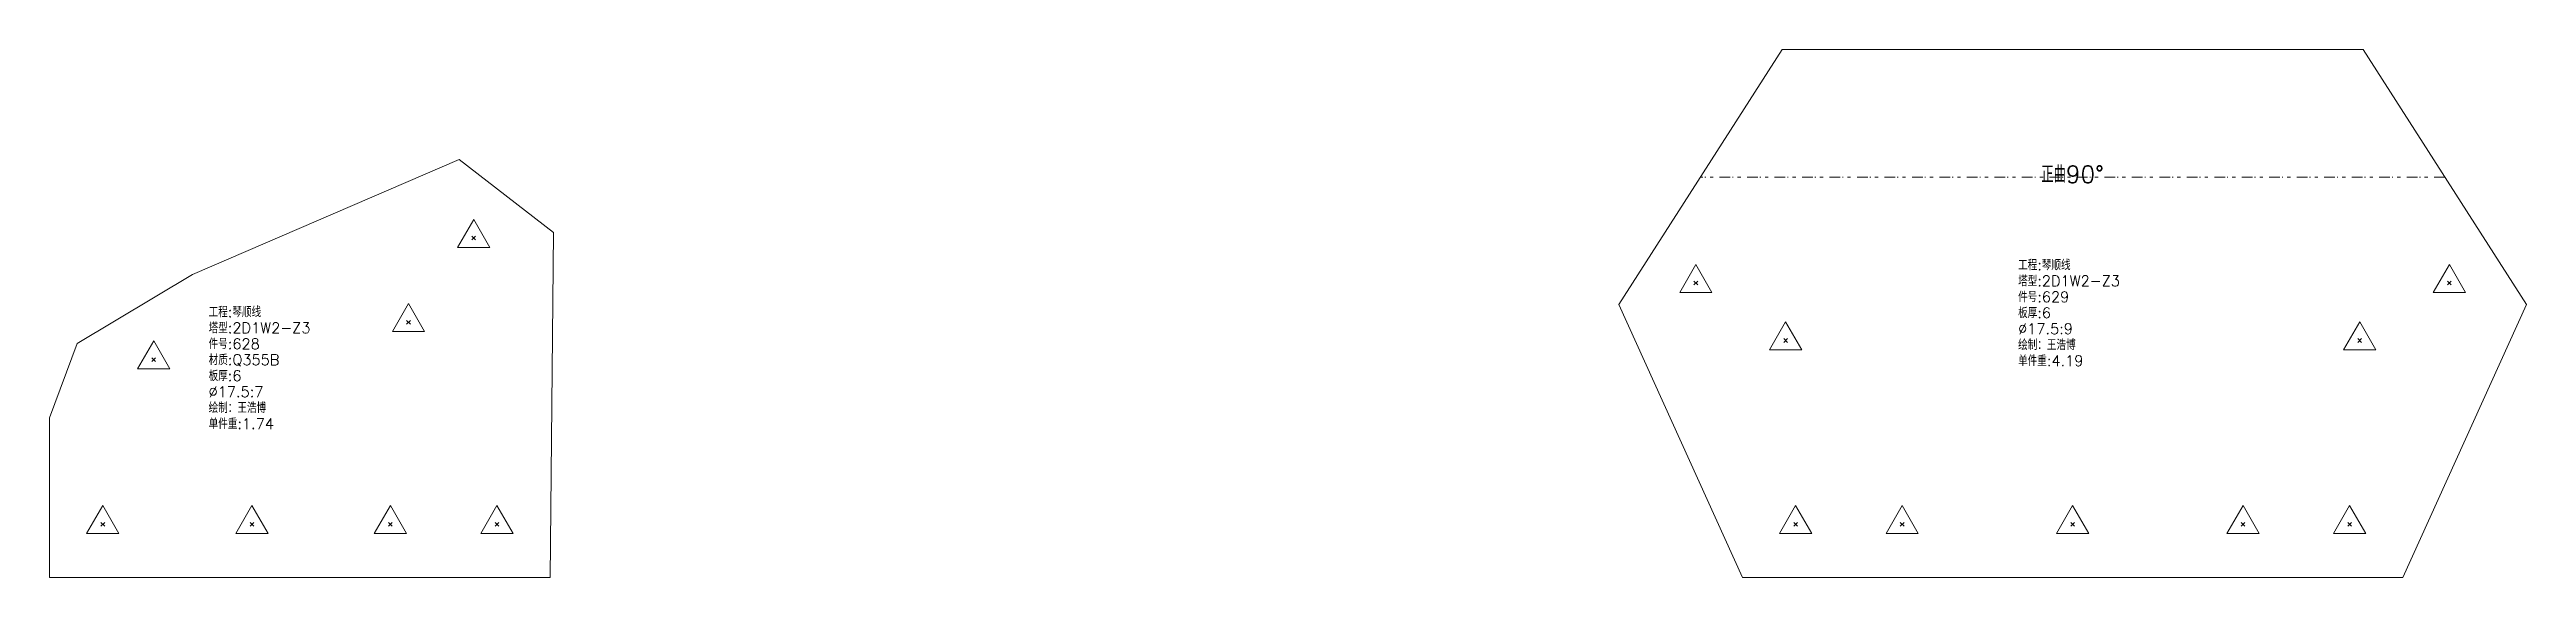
# Model space of a CAD drawing. Extents: x -580 to 8755, y 0 to 14723.
# Drawn here: x 0 to 1163, y 6042 to 6290 of the extents above; entities that cross this region are included whole.
import ezdxf
from ezdxf.enums import TextEntityAlignment as Align

# ---------------------------------------------------------------- set-up
doc = ezdxf.new("R2010")
doc.units = 0
doc.header["$MEASUREMENT"] = 0
doc.linetypes.add('自定义线型', pattern=[12.9, 5, -3, 1.5, -2, 0.4, -1])
doc.layers.add('1', color=7, linetype='CONTINUOUS', lineweight=25)
doc.styles.get("Standard").update_dxf_attribs({"font": 'simplex.shx', "width": 0.7, "height": 3, "bigfont": 'gbhzfs.shx'})

msp = doc.modelspace()

# ---------------------------------------------------------------- texts
at = {"layer": '1', "color": 7, "linetype": 'Continuous', "lineweight": 13}
msp.add_text('正曲90%%d', height=8, dxfattribs=at).set_placement((949.53556, 6225.35286), align=Align.BOTTOM_CENTER)
at = {"layer": '1', "color": 7, "linetype": 'Continuous', "lineweight": 18}
for s, p in [('工程:琴顺线', (923.93982, 6185.20262)), ('件号:629', (923.93982, 6170.20262)), ('塔型:2D1W2-Z3', (923.93982, 6177.70262)), ('塔型:2D1W2-Z3', (74.66924, 6155.64694)), ('工程:琴顺线', (74.66924, 6163.14694)), ('板厚:6', (923.93982, 6162.70262)), ('%%c17.5:9', (923.93982, 6155.20262)), ('件号:628', (74.66924, 6148.14694)), ('绘制：王浩博', (923.93982, 6147.70262)), ('材质:Q355B', (74.66924, 6140.64694)), ('板厚:6', (74.66924, 6133.14694)), ('单件重:4.19', (923.93982, 6140.20262)), ('%%c17.5:7', (74.66924, 6125.64694)), ('绘制：王浩博', (74.66924, 6118.14694)), ('单件重:1.74', (74.66924, 6110.64694))]:
    msp.add_text(s, height=5, dxfattribs=at).set_placement(p, align=Align.BOTTOM_LEFT)

# ---------------------------------------------------------------- linework, layer by layer
at = {"layer": '1', "color": 7, "linetype": 'Continuous', "lineweight": 18}
for p, q in [((813.23315, 6290.35286), (736.52997, 6170.55964)), ((1085.83798, 6290.35286), (813.23315, 6290.35286)), ((1162.54116, 6170.55964), (1085.83798, 6290.35286)), ((192.25343, 6238.74148), (67.02767, 6184.63237)), ((236.52997, 6204.45463), (192.25343, 6238.74148)), ((235, 6042.42081), (236.52997, 6204.45463)), ((67.02767, 6184.63237), (12.91594, 6152.36907)), ((736.52997, 6170.55964), (794.53556, 6042.42081)), ((1104.53556, 6042.42081), (1162.54116, 6170.55964)), ((12.91594, 6152.36907), (0, 6117.42081)), ((0, 6117.42081), (0, 6042.42081)), ((0, 6042.42081), (235, 6042.42081)), ((794.53556, 6042.42081), (1104.53556, 6042.42081))]:
    msp.add_line(p, q, dxfattribs=at)
at = {"layer": '1', "color": 190, "linetype": '自定义线型', "lineweight": 13}
msp.add_line((1124.25577, 6230.35286), (774.81536, 6230.35286), dxfattribs=at)
at = {"layer": '1', "color": 7, "linetype": 'Continuous', "lineweight": 13}
for p, q in [((199.08507, 6210.58175), (191.50757, 6197.45675)), ((206.66257, 6197.45675), (199.08507, 6210.58175)), ((191.50757, 6197.45675), (206.66257, 6197.45675)), ((198.21007, 6200.95675), (199.96007, 6202.70675)), ((199.96007, 6200.95675), (198.21007, 6202.70675)), ((772.68237, 6189.40929), (765.10487, 6176.28429)), ((780.25987, 6176.28429), (772.68237, 6189.40929)), ((1126.38874, 6189.40929), (1118.81124, 6176.28429)), ((1133.96624, 6176.28429), (1126.38874, 6189.40929)), ((765.10487, 6176.28429), (780.25987, 6176.28429)), ((771.80737, 6179.78429), (773.55737, 6181.53429)), ((773.55737, 6179.78429), (771.80737, 6181.53429)), ((1118.81124, 6176.28429), (1133.96624, 6176.28429)), ((1125.51374, 6179.78429), (1127.26374, 6181.53429)), ((1127.26374, 6179.78429), (1125.51374, 6181.53429)), ((168.47182, 6171.04912), (160.89432, 6157.92412)), ((167.59682, 6161.42412), (169.34682, 6163.17412)), ((169.34682, 6161.42412), (167.59682, 6163.17412)), ((176.04932, 6157.92412), (168.47182, 6171.04912)), ((814.79027, 6162.44775), (807.21277, 6149.32275)), ((822.36777, 6149.32275), (814.79027, 6162.44775)), ((1084.28084, 6162.44775), (1076.70334, 6149.32275)), ((1091.85834, 6149.32275), (1084.28084, 6162.44775)), ((48.90958, 6153.47329), (41.33208, 6140.34829)), ((56.48708, 6140.34829), (48.90958, 6153.47329)), ((160.89432, 6157.92412), (176.04932, 6157.92412)), ((813.91527, 6152.82275), (815.66527, 6154.57275)), ((815.66527, 6152.82275), (813.91527, 6154.57275)), ((1083.40584, 6152.82275), (1085.15584, 6154.57275)), ((1085.15584, 6152.82275), (1083.40584, 6154.57275)), ((41.33208, 6140.34829), (56.48708, 6140.34829)), ((48.03458, 6143.84829), (49.78458, 6145.59829)), ((49.78458, 6143.84829), (48.03458, 6145.59829)), ((807.21277, 6149.32275), (822.36777, 6149.32275)), ((1076.70334, 6149.32275), (1091.85834, 6149.32275)), ((25, 6076.17081), (17.4225, 6063.04581)), ((32.5775, 6063.04581), (25, 6076.17081)), ((95, 6076.17081), (87.4225, 6063.04581)), ((102.5775, 6063.04581), (95, 6076.17081)), ((160, 6076.17081), (152.4225, 6063.04581)), ((167.5775, 6063.04581), (160, 6076.17081)), ((210, 6076.17081), (202.4225, 6063.04581)), ((217.5775, 6063.04581), (210, 6076.17081)), ((819.53557, 6076.17082), (811.95807, 6063.04582)), ((827.11307, 6063.04582), (819.53557, 6076.17082)), ((869.53556, 6076.17081), (861.95806, 6063.04581)), ((877.11306, 6063.04581), (869.53556, 6076.17081)), ((949.53556, 6076.17081), (941.95806, 6063.04581)), ((957.11306, 6063.04581), (949.53556, 6076.17081)), ((1029.53556, 6076.17081), (1021.95806, 6063.04581)), ((1037.11306, 6063.04581), (1029.53556, 6076.17081)), ((1079.53556, 6076.17081), (1071.95806, 6063.04581)), ((1087.11306, 6063.04581), (1079.53556, 6076.17081)), ((17.4225, 6063.04581), (32.5775, 6063.04581)), ((24.125, 6066.54581), (25.875, 6068.29581)), ((25.875, 6066.54581), (24.125, 6068.29581)), ((87.4225, 6063.04581), (102.5775, 6063.04581)), ((94.125, 6066.54581), (95.875, 6068.29581)), ((95.875, 6066.54581), (94.125, 6068.29581)), ((152.4225, 6063.04581), (167.5775, 6063.04581)), ((159.125, 6066.54581), (160.875, 6068.29581)), ((160.875, 6066.54581), (159.125, 6068.29581)), ((202.4225, 6063.04581), (217.5775, 6063.04581)), ((209.125, 6066.54581), (210.875, 6068.29581)), ((210.875, 6066.54581), (209.125, 6068.29581)), ((811.95807, 6063.04582), (827.11307, 6063.04582)), ((818.66057, 6066.54582), (820.41057, 6068.29582)), ((820.41057, 6066.54582), (818.66057, 6068.29582)), ((861.95806, 6063.04581), (877.11306, 6063.04581)), ((868.66056, 6066.54581), (870.41056, 6068.29581)), ((870.41056, 6066.54581), (868.66056, 6068.29581)), ((941.95806, 6063.04581), (957.11306, 6063.04581)), ((948.66056, 6066.54581), (950.41056, 6068.29581)), ((950.41056, 6066.54581), (948.66056, 6068.29581)), ((1021.95806, 6063.04581), (1037.11306, 6063.04581)), ((1028.66056, 6066.54581), (1030.41056, 6068.29581)), ((1030.41056, 6066.54581), (1028.66056, 6068.29581)), ((1071.95806, 6063.04581), (1087.11306, 6063.04581)), ((1078.66056, 6066.54581), (1080.41056, 6068.29581)), ((1080.41056, 6066.54581), (1078.66056, 6068.29581))]:
    msp.add_line(p, q, dxfattribs=at)

msp.set_redraw_order([(e.dxf.handle, doc.entitydb.next_handle()) for e in msp.query("TEXT MTEXT ATTDEF DIMENSION ARC_DIMENSION")])  # texts and dimensions are drawn at this point

doc.saveas('drawing.dxf')
